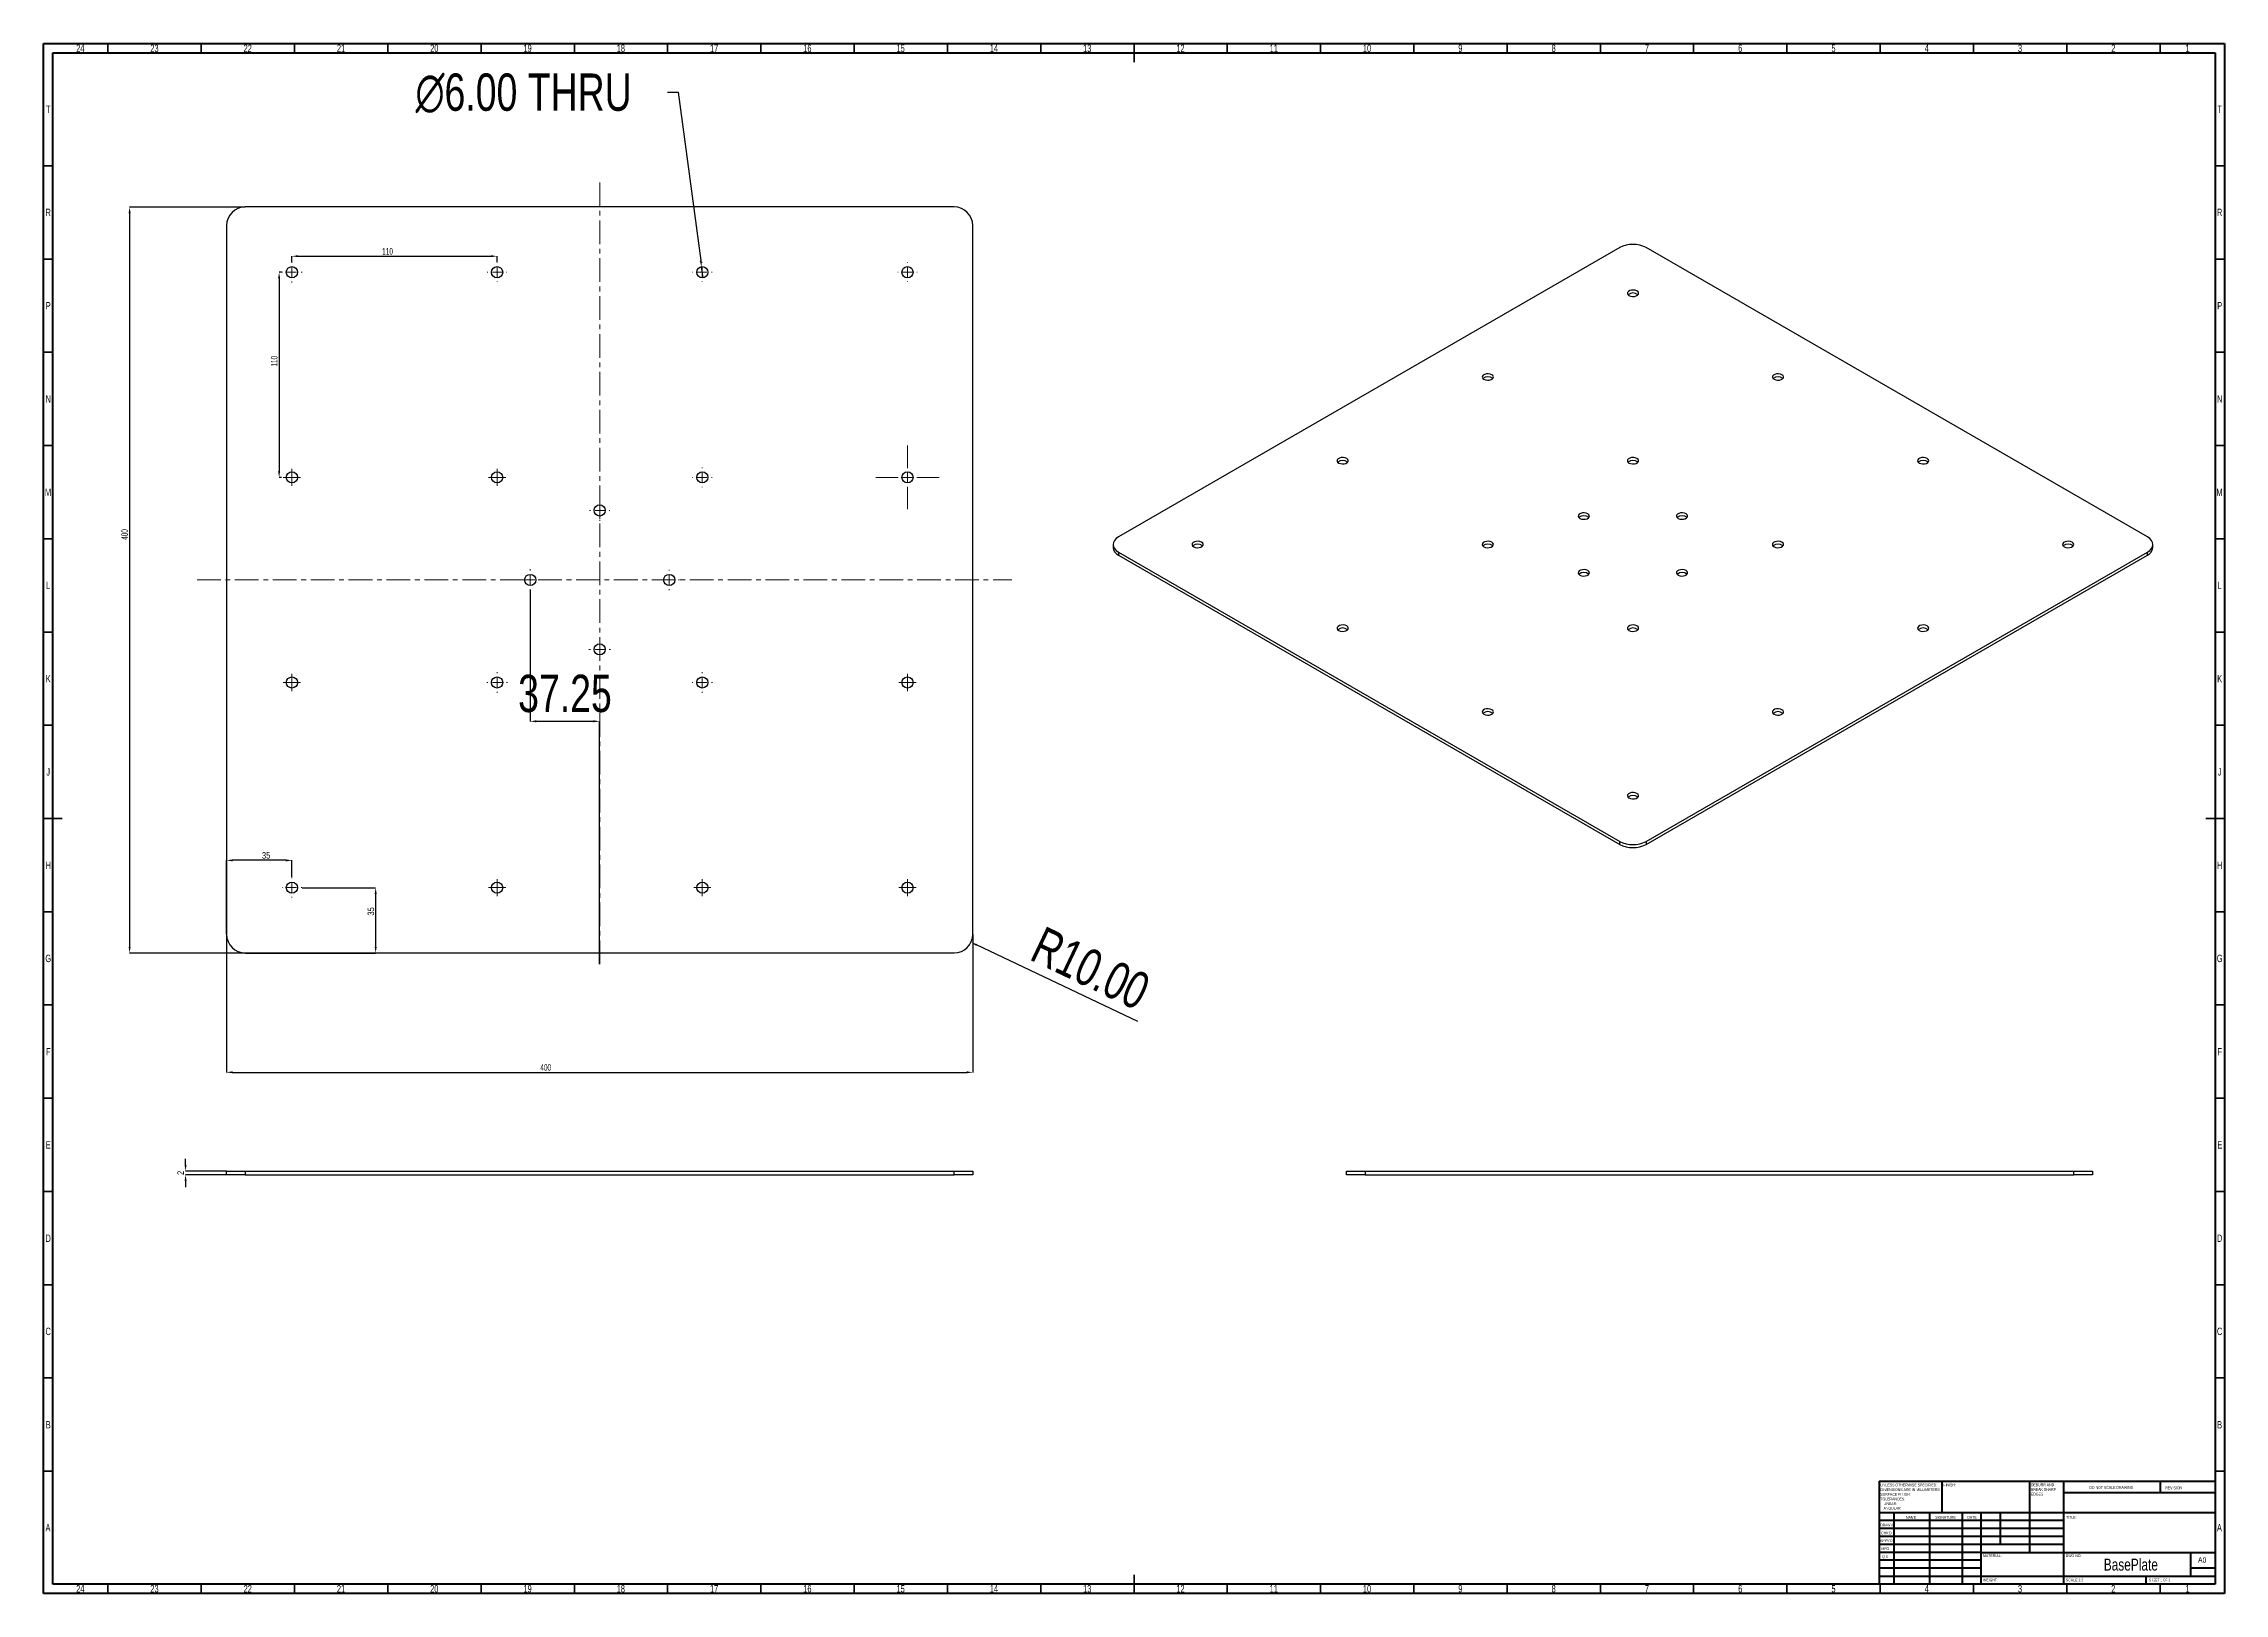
# Model space of a CAD drawing. Header units: inches. Extents: x 1517 to 7040, y -2638 to 1148.
# Drawn here: x 1769 to 2938, y 239 to 1070 of the extents above; entities that cross this region are included whole.
import ezdxf

# ---------------------------------------------------------------- set-up
doc = ezdxf.new("R2010")
doc.units = ezdxf.units.IN
doc.header["$MEASUREMENT"] = 0
doc.linetypes.add('CENTERX2', pattern=[20.32, 12.7, -2.54, 2.54, -2.54])
doc.styles.add('SLDTEXTSTYLE0', font='TXT', dxfattribs={"width": 0.75})
doc.styles.add('SLDTEXTSTYLE1', font='TXT', dxfattribs={"width": 0.686449})
doc.styles.add('SLDTEXTSTYLE2', font='TXT', dxfattribs={"width": 0.6875})
doc.styles.add('SLDTEXTSTYLE3', font='TXT', dxfattribs={"width": 0.75})
doc.styles.add('SLDTEXTSTYLE8', font='TXT', dxfattribs={"width": 0.589474})
doc.dimstyles.new('SLDDIMSTYLE0', dxfattribs={"dimtxt": 3.5, "dimasz": 3.302, "dimexe": 0, "dimexo": 0.0625, "dimgap": 0.875, "dimtad": 1, "dimrnd": 1e-09, "dimzin": 12, "dimdsep": 46, "dimtxsty": 'SLDTEXTSTYLE3', "dimsah": 1, "dimcen": 0.09, "dimadec": 0, "dimazin": 3, "dimtfac": 1, "dimtofl": 0, "dimtmove": 0, "dimatfit": 3, "dimfxl": 0, "dimfrac": 2, "dimtolj": 1, "dimtzin": 12, "dimarcsym": 0})
doc.dimstyles.new('SLDDIMSTYLE1', dxfattribs={"dimtxt": 3.5, "dimasz": 3.302, "dimexe": 0, "dimexo": 0.0625, "dimgap": 0.875, "dimtad": 1, "dimrnd": 1e-09, "dimzin": 12, "dimdsep": 46, "dimtxsty": 'SLDTEXTSTYLE8', "dimsah": 1, "dimcen": 0.09, "dimadec": 0, "dimazin": 3, "dimtfac": 1, "dimtofl": 0, "dimtmove": 0, "dimatfit": 3, "dimfxl": 0, "dimfrac": 2, "dimtolj": 1, "dimtzin": 12, "dimarcsym": 0})
doc.dimstyles.new('SLDDIMSTYLE2', dxfattribs={"dimtxt": 20, "dimasz": 3.302, "dimexe": 0, "dimexo": 0.0625, "dimgap": 5, "dimtad": 0, "dimtih": 1, "dimtoh": 1, "dimrnd": 1e-09, "dimzin": 4, "dimdsep": 46, "dimtxsty": 'SLDTEXTSTYLE0', "dimblk1": 'NONE', "dimsah": 1, "dimcen": 0, "dimadec": 0, "dimazin": 1, "dimtfac": 1, "dimtmove": 0, "dimatfit": 3, "dimldrblk": 'NONE', "dimfxl": 0, "dimfrac": 2, "dimtolj": 1, "dimtzin": 12, "dimarcsym": 0})
doc.dimstyles.new('SLDDIMSTYLE3', dxfattribs={"dimtxt": 20, "dimasz": 3.302, "dimexe": 0, "dimexo": 0.0625, "dimgap": 5, "dimtad": 1, "dimrnd": 1e-09, "dimzin": 12, "dimdsep": 46, "dimtxsty": 'SLDTEXTSTYLE0', "dimsah": 1, "dimcen": 0.09, "dimadec": 0, "dimazin": 3, "dimtfac": 1, "dimtmove": 0, "dimatfit": 0, "dimfxl": 0, "dimfrac": 2, "dimtolj": 1, "dimtzin": 12, "dimarcsym": 0})
doc.dimstyles.new('SLDDIMSTYLE4', dxfattribs={"dimtxt": 20, "dimasz": 3.302, "dimexe": 0, "dimexo": 0.0625, "dimgap": 5, "dimtad": 1, "dimrnd": 1e-09, "dimzin": 4, "dimdsep": 46, "dimtxsty": 'SLDTEXTSTYLE0', "dimsah": 1, "dimcen": 0, "dimadec": 0, "dimazin": 1, "dimtfac": 1, "dimtofl": 0, "dimtmove": 0, "dimatfit": 3, "dimfxl": 0, "dimfrac": 2, "dimtolj": 1, "dimtzin": 12, "dimarcsym": 0})

msp = doc.modelspace()

# ---------------------------------------------------------------- texts
at = {"color": 7, "linetype": 'Continuous', "lineweight": 0}
for s, insert, char_height, attachment_point, style in [('24', (1788.905, 1069.098), 3.9687, 2, 'SLDTEXTSTYLE0'), ('23', (1828.655, 1069.098), 3.9687, 2, 'SLDTEXTSTYLE0'), ('22', (1878.655, 1069.098), 3.9687, 2, 'SLDTEXTSTYLE0'), ('21', (1928.655, 1069.098), 3.9687, 2, 'SLDTEXTSTYLE0'), ('20', (1978.655, 1069.098), 3.9687, 2, 'SLDTEXTSTYLE0'), ('19', (2028.655, 1069.098), 3.9687, 2, 'SLDTEXTSTYLE0'), ('18', (2078.655, 1069.098), 3.9687, 2, 'SLDTEXTSTYLE0'), ('17', (2128.655, 1069.098), 3.9687, 2, 'SLDTEXTSTYLE0'), ('16', (2178.655, 1069.098), 3.9687, 2, 'SLDTEXTSTYLE0'), ('15', (2228.655, 1069.098), 3.9687, 2, 'SLDTEXTSTYLE0'), ('14', (2278.655, 1069.098), 3.9687, 2, 'SLDTEXTSTYLE0'), ('13', (2328.655, 1069.098), 3.9687, 2, 'SLDTEXTSTYLE0'), ('12', (2378.655, 1069.098), 3.9687, 2, 'SLDTEXTSTYLE0'), ('11', (2428.655, 1069.098), 3.9687, 2, 'SLDTEXTSTYLE0'), ('10', (2478.655, 1069.098), 3.9687, 2, 'SLDTEXTSTYLE0'), ('9', (2528.695, 1069.098), 3.969, 2, 'SLDTEXTSTYLE0'), ('8', (2578.695, 1069.098), 3.969, 2, 'SLDTEXTSTYLE0'), ('7', (2628.695, 1069.098), 3.969, 2, 'SLDTEXTSTYLE0'), ('6', (2678.695, 1069.098), 3.969, 2, 'SLDTEXTSTYLE0'), ('5', (2728.695, 1069.098), 3.969, 2, 'SLDTEXTSTYLE0'), ('4', (2778.695, 1069.098), 3.969, 2, 'SLDTEXTSTYLE0'), ('3', (2828.695, 1069.098), 3.969, 2, 'SLDTEXTSTYLE0'), ('2', (2878.695, 1069.098), 3.969, 2, 'SLDTEXTSTYLE0'), ('1', (2918.445, 1069.098), 3.969, 2, 'SLDTEXTSTYLE0'), ('T', (1771.723, 1036.348), 3.969, 2, 'SLDTEXTSTYLE0'), ('T', (2935.723, 1036.348), 3.969, 2, 'SLDTEXTSTYLE0'), ('R', (1771.679, 981.098), 3.969, 2, 'SLDTEXTSTYLE0'), ('R', (2935.679, 981.098), 3.969, 2, 'SLDTEXTSTYLE0'), ('P', (1771.72, 931.042), 3.969, 2, 'SLDTEXTSTYLE0'), ('P', (2935.72, 931.042), 3.969, 2, 'SLDTEXTSTYLE0'), ('N', (1771.699, 881.098), 3.969, 2, 'SLDTEXTSTYLE0'), ('N', (2935.699, 881.098), 3.969, 2, 'SLDTEXTSTYLE0'), ('M', (1771.597, 831.042), 3.969, 2, 'SLDTEXTSTYLE0'), ('M', (2935.597, 831.042), 3.969, 2, 'SLDTEXTSTYLE0'), ('L', (1771.689, 781.098), 3.969, 2, 'SLDTEXTSTYLE0'), ('L', (2935.689, 781.098), 3.969, 2, 'SLDTEXTSTYLE0'), ('K', (1771.723, 731.042), 3.969, 2, 'SLDTEXTSTYLE0'), ('K', (2935.723, 731.042), 3.969, 2, 'SLDTEXTSTYLE0'), ('J', (1771.7, 681.098), 3.969, 2, 'SLDTEXTSTYLE0'), ('J', (2935.7, 681.098), 3.969, 2, 'SLDTEXTSTYLE0'), ('H', (1771.725, 631.042), 3.969, 2, 'SLDTEXTSTYLE0'), ('H', (2935.725, 631.042), 3.969, 2, 'SLDTEXTSTYLE0'), ('G', (1771.722, 581.098), 3.969, 2, 'SLDTEXTSTYLE0'), ('G', (2935.722, 581.098), 3.969, 2, 'SLDTEXTSTYLE0'), ('F', (1771.693, 531.042), 3.969, 2, 'SLDTEXTSTYLE0'), ('F', (2935.693, 531.042), 3.969, 2, 'SLDTEXTSTYLE0'), ('E', (1771.743, 481.098), 3.969, 2, 'SLDTEXTSTYLE0'), ('E', (2935.743, 481.098), 3.969, 2, 'SLDTEXTSTYLE0'), ('D', (1771.688, 431.042), 3.969, 2, 'SLDTEXTSTYLE0'), ('D', (2935.688, 431.042), 3.969, 2, 'SLDTEXTSTYLE0'), ('C', (1771.694, 381.098), 3.969, 2, 'SLDTEXTSTYLE0'), ('C', (2935.694, 381.098), 3.969, 2, 'SLDTEXTSTYLE0'), ('B', (1771.706, 331.042), 3.969, 2, 'SLDTEXTSTYLE0'), ('B', (2935.706, 331.042), 3.969, 2, 'SLDTEXTSTYLE0'), ('FINISH:', (2787.606, 297.543), 1.5, 1, 'SLDTEXTSTYLE0'), ('DO NOT SCALE DRAWING', (2865.85, 296.157), 1.5, 1, 'SLDTEXTSTYLE0'), ('REVISION', (2906.563, 295.959), 1.5, 1, 'SLDTEXTSTYLE0'), ('A', (1771.575, 275.848), 3.969, 2, 'SLDTEXTSTYLE0'), ('DRAWN', (2753.878, 276.009), 1.5, 1, 'SLDTEXTSTYLE1'), ("CHK'D", (2754.174, 271.786), 1.5, 1, 'SLDTEXTSTYLE0'), ('NAME', (2767.557, 280.125), 1.5, 1, 'SLDTEXTSTYLE0'), ('SIGNATURE', (2783.269, 280.186), 1.5, 1, 'SLDTEXTSTYLE0'), ('DATE', (2800.45, 280.2), 1.5, 1, 'SLDTEXTSTYLE0'), ('TITLE:', (2853.325, 280.2), 1.5, 1, 'SLDTEXTSTYLE0'), ('A', (2935.575, 275.848), 3.969, 2, 'SLDTEXTSTYLE0'), ("APPV'D", (2753.637, 267.69), 1.5, 1, 'SLDTEXTSTYLE0'), ('MFG', (2754.359, 263.34), 1.5, 1, 'SLDTEXTSTYLE0'), ('Q.A', (2754.744, 259.129), 1.5, 1, 'SLDTEXTSTYLE0'), ('MATERIAL:', (2808.881, 259.61), 1.5, 1, 'SLDTEXTSTYLE0'), ('DWG NO.', (2853.188, 259.61), 1.5, 1, 'SLDTEXTSTYLE0'), ('BasePlate', (2888.09, 257.231), 6.35, 2, 'SLDTEXTSTYLE0'), ('A0', (2924.106, 258.03), 2.9104, 1, 'SLDTEXTSTYLE0'), ('WEIGHT:', (2808.853, 246.573), 1.4986, 1, 'SLDTEXTSTYLE0'), ('SCALE:1:2', (2853.309, 246.524), 1.5, 1, 'SLDTEXTSTYLE0'), ('SHEET 1 OF 1', (2897.713, 246.524), 1.5, 1, 'SLDTEXTSTYLE2'), ('24', (1788.905, 243.098), 3.9687, 2, 'SLDTEXTSTYLE0'), ('23', (1828.655, 243.098), 3.9687, 2, 'SLDTEXTSTYLE0'), ('22', (1878.655, 243.098), 3.9687, 2, 'SLDTEXTSTYLE0'), ('21', (1928.655, 243.098), 3.9687, 2, 'SLDTEXTSTYLE0'), ('20', (1978.655, 243.098), 3.9687, 2, 'SLDTEXTSTYLE0'), ('19', (2028.655, 243.098), 3.9687, 2, 'SLDTEXTSTYLE0'), ('18', (2078.655, 243.098), 3.9687, 2, 'SLDTEXTSTYLE0'), ('17', (2128.655, 243.098), 3.9687, 2, 'SLDTEXTSTYLE0'), ('16', (2178.655, 243.098), 3.9687, 2, 'SLDTEXTSTYLE0'), ('15', (2228.655, 243.098), 3.9687, 2, 'SLDTEXTSTYLE0'), ('14', (2278.655, 243.098), 3.9687, 2, 'SLDTEXTSTYLE0'), ('13', (2328.655, 243.098), 3.9687, 2, 'SLDTEXTSTYLE0'), ('12', (2378.655, 243.098), 3.9687, 2, 'SLDTEXTSTYLE0'), ('11', (2428.655, 243.098), 3.9687, 2, 'SLDTEXTSTYLE0'), ('10', (2478.655, 243.098), 3.9687, 2, 'SLDTEXTSTYLE0'), ('9', (2528.695, 243.098), 3.969, 2, 'SLDTEXTSTYLE0'), ('8', (2578.695, 243.098), 3.969, 2, 'SLDTEXTSTYLE0'), ('7', (2628.695, 243.098), 3.969, 2, 'SLDTEXTSTYLE0'), ('6', (2678.695, 243.098), 3.969, 2, 'SLDTEXTSTYLE0'), ('5', (2728.695, 243.098), 3.969, 2, 'SLDTEXTSTYLE0'), ('4', (2778.695, 243.098), 3.969, 2, 'SLDTEXTSTYLE0'), ('3', (2828.695, 243.098), 3.969, 2, 'SLDTEXTSTYLE0'), ('2', (2878.695, 243.098), 3.969, 2, 'SLDTEXTSTYLE0'), ('1', (2918.445, 243.098), 3.969, 2, 'SLDTEXTSTYLE0')]:
    msp.add_mtext(s, dxfattribs=dict(at, insert=insert, char_height=char_height, attachment_point=attachment_point, style=style))

# ---------------------------------------------------------------- blocks, each defined once
blk = doc.blocks.new('SW_NOTE_0')
at = {"color": 0, "linetype": 'Continuous', "lineweight": 0, "char_height": 1.5, "attachment_point": 1, "style": 'SLDTEXTSTYLE0'}
for s, insert in [('UNLESS OTHERWISE SPECIFIED:', (0, 1.9)), ('TOLERANCES:', (0, -5.6)), ('DIMENSIONS ARE IN MILLIMETERS', (0, -0.6)), ('SURFACE FINISH:', (0, -3.1)), ('ANGULAR:', (1.7, -10.6)), ('LINEAR:', (1.7, -8.1))]:
    blk.add_mtext(s, dxfattribs=dict(at, insert=insert))
blk = doc.blocks.new('SW_NOTE_0_1')
at = {"color": 0, "linetype": 'Continuous', "lineweight": 0, "char_height": 1.5, "attachment_point": 1, "style": 'SLDTEXTSTYLE0'}
for s, insert in [('DEBURR AND', (0, 1.9)), ('BREAK SHARP', (0, -0.6)), ('EDGES', (0, -3.1))]:
    blk.add_mtext(s, dxfattribs=dict(at, insert=insert))
blk = doc.blocks.new('*D608')
at = {"color": 0, "linetype": 'Continuous', "lineweight": -2, "transparency": 16777216}
for p, q in [((1845.3, 468.4), (1845.3, 471.7)), ((1867.3, 465.1), (1845.3, 465.1)), ((1867.3, 463.1), (1845.3, 463.1)), ((1845.3, 459.8), (1845.3, 456.5))]:
    blk.add_line(p, q, dxfattribs=at)
at = {"color": 0, "linetype": 'Continuous', "transparency": 16777216}
for points in [[(1844.8, 468.4), (1845.9, 468.4), (1845.3, 465.1)], [(1844.8, 459.8), (1845.9, 459.8), (1845.3, 463.1)]]:
    blk.add_solid(points, dxfattribs=at)
at = {"layer": 'Defpoints', "color": 0, "linetype": 'Continuous', "transparency": 16777216}
for p in [(1845.3, 463.1), (1867.3, 465.1), (1867.3, 463.1)]:
    blk.add_point(p, dxfattribs=at)
at = {"color": 0, "linetype": 'Continuous', "lineweight": 18, "transparency": 16777216, "insert": (1840.9, 464.1), "char_height": 3.5, "attachment_point": 2, "rotation": 90, "style": 'SLDTEXTSTYLE3'}
blk.add_mtext('\\A1;2', dxfattribs=at)
blk = doc.blocks.new('*D609')
at = {"color": 0, "linetype": 'Continuous', "lineweight": -2, "transparency": 16777216}
for p, q in [((1877.3, 982), (1815.3, 982)), ((1815.3, 978.7), (1815.3, 585.3)), ((1877.3, 582), (1815.3, 582))]:
    blk.add_line(p, q, dxfattribs=at)
at = {"color": 0, "linetype": 'Continuous', "transparency": 16777216}
for points in [[(1814.8, 978.7), (1815.9, 978.7), (1815.3, 982)], [(1814.8, 585.3), (1815.9, 585.3), (1815.3, 582)]]:
    blk.add_solid(points, dxfattribs=at)
at = {"layer": 'Defpoints', "color": 0, "linetype": 'Continuous', "transparency": 16777216}
for p in [(1877.3, 982), (1815.3, 582), (1877.3, 582)]:
    blk.add_point(p, dxfattribs=at)
at = {"color": 0, "linetype": 'Continuous', "lineweight": 18, "transparency": 16777216, "insert": (1810.9, 806.4), "char_height": 3.5, "attachment_point": 2, "rotation": 90, "style": 'SLDTEXTSTYLE8'}
blk.add_mtext('\\A1;400', dxfattribs=at)
blk = doc.blocks.new('*D610')
at = {"color": 0, "linetype": 'Continuous', "lineweight": -2, "transparency": 16777216}
for p, q in [((1867.3, 592), (1867.3, 518)), ((2267.3, 592), (2267.3, 518)), ((1870.6, 518), (2264, 518))]:
    blk.add_line(p, q, dxfattribs=at)
at = {"color": 0, "linetype": 'Continuous', "transparency": 16777216}
for points in [[(1870.6, 518.6), (1870.6, 517.5), (1867.3, 518)], [(2264, 518.6), (2264, 517.5), (2267.3, 518)]]:
    blk.add_solid(points, dxfattribs=at)
at = {"layer": 'Defpoints', "color": 0, "linetype": 'Continuous', "transparency": 16777216}
for p in [(1867.3, 592), (2267.3, 592), (2267.3, 518)]:
    blk.add_point(p, dxfattribs=at)
at = {"color": 0, "linetype": 'Continuous', "lineweight": 18, "transparency": 16777216, "insert": (2038.4, 522.4), "char_height": 3.5, "attachment_point": 2, "style": 'SLDTEXTSTYLE8'}
blk.add_mtext('\\A1;400', dxfattribs=at)
blk = doc.blocks.new('*D611')
at = {"color": 0, "linetype": 'Continuous', "lineweight": -2, "transparency": 16777216}
for p, q in [((1902.3, 952.6), (1902.3, 955.6)), ((1905.6, 955.6), (2009, 955.6)), ((2012.3, 952.6), (2012.3, 955.6))]:
    blk.add_line(p, q, dxfattribs=at)
at = {"color": 0, "linetype": 'Continuous', "transparency": 16777216}
for points in [[(1905.6, 956.2), (1905.6, 955.1), (1902.3, 955.6)], [(2009, 956.2), (2009, 955.1), (2012.3, 955.6)]]:
    blk.add_solid(points, dxfattribs=at)
at = {"layer": 'Defpoints', "color": 0, "linetype": 'Continuous', "transparency": 16777216}
for p in [(1902.3, 952.5), (2012.3, 955.6), (2012.3, 952.5)]:
    blk.add_point(p, dxfattribs=at)
at = {"color": 0, "linetype": 'Continuous', "lineweight": 18, "transparency": 16777216, "insert": (1953.6, 960), "char_height": 3.5, "attachment_point": 2, "style": 'SLDTEXTSTYLE8'}
blk.add_mtext('\\A1;110', dxfattribs=at)
blk = doc.blocks.new('*D612')
at = {"color": 0, "linetype": 'Continuous', "lineweight": -2, "transparency": 16777216}
for p, q in [((1896.8, 947), (1895.5, 947)), ((1895.5, 943.7), (1895.5, 840.3)), ((1896.8, 837), (1895.5, 837))]:
    blk.add_line(p, q, dxfattribs=at)
at = {"color": 0, "linetype": 'Continuous', "transparency": 16777216}
for points in [[(1894.9, 943.7), (1896, 943.7), (1895.5, 947)], [(1894.9, 840.3), (1896, 840.3), (1895.5, 837)]]:
    blk.add_solid(points, dxfattribs=at)
at = {"layer": 'Defpoints', "color": 0, "linetype": 'Continuous', "transparency": 16777216}
for p in [(1896.8, 947), (1895.5, 837), (1896.8, 837)]:
    blk.add_point(p, dxfattribs=at)
at = {"color": 0, "linetype": 'Continuous', "lineweight": 18, "transparency": 16777216, "insert": (1891.1, 899.3), "char_height": 3.5, "attachment_point": 2, "rotation": 90, "style": 'SLDTEXTSTYLE8'}
blk.add_mtext('\\A1;110', dxfattribs=at)
blk = doc.blocks.new('*D613')
at = {"color": 0, "linetype": 'Continuous', "lineweight": -2, "transparency": 16777216}
for p, q in [((2103.6, 1043.6), (2109.3, 1043.6)), ((2109.3, 1043.6), (2121.5, 953.3)), ((2122.7, 944.1), (2121.9, 950))]:
    blk.add_line(p, q, dxfattribs=at)
at = {"color": 0, "linetype": 'Continuous', "transparency": 16777216}
blk.add_solid([(2122, 953.4), (2120.9, 953.2), (2121.9, 950)], dxfattribs=at)
at = {"layer": 'Defpoints', "color": 0, "linetype": 'Continuous', "transparency": 16777216}
for p in [(2121.9, 950), (2122.7, 944.1)]:
    blk.add_point(p, dxfattribs=at)
at = {"color": 0, "linetype": 'Continuous', "lineweight": 18, "transparency": 16777216, "insert": (1968.6, 1053.6), "char_height": 20, "attachment_point": 1, "style": 'SLDTEXTSTYLE0'}
blk.add_mtext('\\A1;∅6.00 THRU', dxfattribs=at)
blk = doc.blocks.new('_None')
blk = doc.blocks.new('*D614')
at = {"color": 0, "linetype": 'Continuous', "lineweight": -2, "transparency": 16777216}
for p, q in [((2030.1, 776.5), (2030.1, 706.2)), ((2064, 706.2), (2033.4, 706.2)), ((2067.3, 576.1), (2067.3, 706.2))]:
    blk.add_line(p, q, dxfattribs=at)
at = {"color": 0, "linetype": 'Continuous', "transparency": 16777216}
for points in [[(2033.4, 706.8), (2033.4, 705.7), (2030.1, 706.2)], [(2064, 706.8), (2064, 705.7), (2067.3, 706.2)]]:
    blk.add_solid(points, dxfattribs=at)
at = {"layer": 'Defpoints', "color": 0, "linetype": 'Continuous', "transparency": 16777216}
for p in [(2030.1, 776.5), (2030.1, 706.2), (2067.3, 576.1)]:
    blk.add_point(p, dxfattribs=at)
at = {"color": 0, "linetype": 'Continuous', "lineweight": 18, "transparency": 16777216, "insert": (2048.7, 731.2), "char_height": 20, "attachment_point": 2, "style": 'SLDTEXTSTYLE0'}
blk.add_mtext('\\A1;37.25', dxfattribs=at)
blk = doc.blocks.new('*D615')
at = {"color": 0, "linetype": 'Continuous', "lineweight": -2, "transparency": 16777216}
blk.add_line((2355.8, 545.2), (2269.3, 586.3), dxfattribs=at)
at = {"color": 0, "linetype": 'Continuous', "transparency": 16777216}
blk.add_solid([(2269.6, 586.8), (2269.1, 585.8), (2266.4, 587.7)], dxfattribs=at)
at = {"layer": 'Defpoints', "color": 0, "linetype": 'Continuous', "transparency": 16777216}
for p in [(2257.3, 592), (2266.4, 587.7)]:
    blk.add_point(p, dxfattribs=at)
at = {"color": 0, "linetype": 'Continuous', "lineweight": 18, "transparency": 16777216, "insert": (2305.6, 596.8), "char_height": 20, "attachment_point": 1, "rotation": 334.5539, "style": 'SLDTEXTSTYLE0'}
blk.add_mtext('\\A1;R10.00', dxfattribs=at)
blk = doc.blocks.new('*D616')
at = {"color": 0, "linetype": 'Continuous', "lineweight": -2, "transparency": 16777216}
for p, q in [((1867.3, 592.1), (1867.3, 631.7)), ((1899, 631.7), (1870.6, 631.7)), ((1902.3, 622.6), (1902.3, 631.7))]:
    blk.add_line(p, q, dxfattribs=at)
at = {"color": 0, "linetype": 'Continuous', "transparency": 16777216}
for points in [[(1870.6, 632.2), (1870.6, 631.1), (1867.3, 631.7)], [(1899, 632.2), (1899, 631.1), (1902.3, 631.7)]]:
    blk.add_solid(points, dxfattribs=at)
at = {"layer": 'Defpoints', "color": 0, "linetype": 'Continuous', "transparency": 16777216}
for p in [(1867.3, 631.7), (1902.3, 622.5), (1867.3, 592)]:
    blk.add_point(p, dxfattribs=at)
at = {"color": 0, "linetype": 'Continuous', "lineweight": 18, "transparency": 16777216, "insert": (1888.5, 636.1), "char_height": 3.5, "attachment_point": 2, "style": 'SLDTEXTSTYLE3'}
blk.add_mtext('\\A1;35', dxfattribs=at)
blk = doc.blocks.new('*D617')
at = {"color": 0, "linetype": 'Continuous', "lineweight": -2, "transparency": 16777216}
for p, q in [((1907.9, 617), (1947.2, 617)), ((1947.2, 613.7), (1947.2, 585.3)), ((1877.4, 582), (1947.2, 582))]:
    blk.add_line(p, q, dxfattribs=at)
at = {"color": 0, "linetype": 'Continuous', "transparency": 16777216}
for points in [[(1946.7, 613.7), (1947.8, 613.7), (1947.2, 617)], [(1946.7, 585.3), (1947.8, 585.3), (1947.2, 582)]]:
    blk.add_solid(points, dxfattribs=at)
at = {"layer": 'Defpoints', "color": 0, "linetype": 'Continuous', "transparency": 16777216}
for p in [(1907.8, 617), (1877.3, 582), (1947.2, 582)]:
    blk.add_point(p, dxfattribs=at)
at = {"color": 0, "linetype": 'Continuous', "lineweight": 18, "transparency": 16777216, "insert": (1942.9, 604.3), "char_height": 3.5, "attachment_point": 2, "rotation": 90, "style": 'SLDTEXTSTYLE3'}
blk.add_mtext('\\A1;35', dxfattribs=at)
blk = doc.blocks.new('SW_CENTERMARKSYMBOL_0')
at = {"color": 0, "linetype": 'Continuous', "lineweight": 18}
for p, q in [((-5, 0), (-5.5, 0)), ((0, 0), (-2.5, 0)), ((0, 5), (0, 5.5)), ((0, 0), (0, 2.5)), ((0, 0), (0, -2.5)), ((0, 0), (2.5, 0)), ((5, 0), (5.5, 0)), ((0, -5), (0, -5.5))]:
    blk.add_line(p, q, dxfattribs=at)
blk = doc.blocks.new('SW_CENTERMARKSYMBOL_1')
at = {"color": 0, "linetype": 'Continuous', "lineweight": 18}
for p, q in [((-5, 0), (-5.5, 0)), ((0, 0), (-2.5, 0)), ((0, 5), (0, 5.5)), ((0, 0), (0, 2.5)), ((0, 0), (0, -2.5)), ((0, 0), (2.5, 0)), ((5, 0), (5.5, 0)), ((0, -5), (0, -5.5))]:
    blk.add_line(p, q, dxfattribs=at)
blk = doc.blocks.new('SW_CENTERMARKSYMBOL_2')
at = {"color": 0, "linetype": 'Continuous', "lineweight": 18}
for p, q in [((-5, 0), (-5.75, 0)), ((0, 0), (-2.5, 0)), ((0, 5), (0, 5.75)), ((0, 0), (0, 2.5)), ((0, 0), (0, -2.5)), ((0, 0), (2.5, 0)), ((5, 0), (5.75, 0)), ((0, -5), (0, -5.75))]:
    blk.add_line(p, q, dxfattribs=at)
blk = doc.blocks.new('SW_CENTERMARKSYMBOL_3')
at = {"color": 0, "linetype": 'Continuous', "lineweight": 18}
for p, q in [((-5, 0), (-5.75, 0)), ((0, 0), (-2.5, 0)), ((0, 5), (0, 5.75)), ((0, 0), (0, 2.5)), ((0, 0), (0, -2.5)), ((0, 0), (2.5, 0)), ((5, 0), (5.75, 0)), ((0, -5), (0, -5.75))]:
    blk.add_line(p, q, dxfattribs=at)
blk = doc.blocks.new('SW_CENTERMARKSYMBOL_4')
at = {"color": 0, "linetype": 'Continuous', "lineweight": 18}
for p, q in [((-5, 0), (-5.5, 0)), ((0, 0), (-2.5, 0)), ((0, 5), (0, 5.5)), ((0, 0), (0, 2.5)), ((0, 0), (0, -2.5)), ((0, 0), (2.5, 0)), ((5, 0), (5.5, 0)), ((0, -5), (0, -5.5))]:
    blk.add_line(p, q, dxfattribs=at)
blk = doc.blocks.new('SW_CENTERMARKSYMBOL_5')
at = {"color": 0, "linetype": 'Continuous', "lineweight": 0}
for p, q in [((-5, 0), (-5.25, 0)), ((0, 0), (-2.5, 0)), ((0, 5), (0, 5.25)), ((0, 0), (0, 2.5)), ((0, 0), (0, -2.5)), ((0, 0), (2.5, 0)), ((5, 0), (5.25, 0)), ((0, -5), (0, -5.25))]:
    blk.add_line(p, q, dxfattribs=at)
blk = doc.blocks.new('SW_CENTERMARKSYMBOL_6')
at = {"color": 0, "linetype": 'Continuous', "lineweight": 0}
for p, q in [((-2.5, 0), (-4.6, 0)), ((0, 0), (-2.5, 0)), ((0, 2.5), (0, 4.6)), ((0, 0), (0, 2.5)), ((0, 0), (0, -2.5)), ((0, 0), (2.5, 0)), ((2.5, 0), (4.6, 0)), ((0, -2.5), (0, -4.6))]:
    blk.add_line(p, q, dxfattribs=at)
blk = doc.blocks.new('SW_CENTERMARKSYMBOL_7')
at = {"color": 0, "linetype": 'Continuous', "lineweight": 0}
for p, q in [((-2.5, 0), (-4.6, 0)), ((0, 0), (-2.5, 0)), ((0, 2.5), (0, 4.6)), ((0, 0), (0, 2.5)), ((0, 0), (0, -2.5)), ((0, 0), (2.5, 0)), ((2.5, 0), (4.6, 0)), ((0, -2.5), (0, -4.6))]:
    blk.add_line(p, q, dxfattribs=at)
blk = doc.blocks.new('SW_CENTERMARKSYMBOL_8')
at = {"color": 0, "linetype": 'Continuous', "lineweight": 0}
for p, q in [((-2.5, 0), (-4.6, 0)), ((0, 0), (-2.5, 0)), ((0, 2.5), (0, 4.6)), ((0, 0), (0, 2.5)), ((0, 0), (0, -2.5)), ((0, 0), (2.5, 0)), ((2.5, 0), (4.6, 0)), ((0, -2.5), (0, -4.6))]:
    blk.add_line(p, q, dxfattribs=at)
blk = doc.blocks.new('SW_CENTERMARKSYMBOL_9')
at = {"color": 0, "linetype": 'Continuous', "lineweight": 0}
for p, q in [((-2.5, 0), (-4.6, 0)), ((0, 0), (-2.5, 0)), ((0, 2.5), (0, 4.6)), ((0, 0), (0, 2.5)), ((0, 0), (0, -2.5)), ((0, 0), (2.5, 0)), ((2.5, 0), (4.6, 0)), ((0, -2.5), (0, -4.6))]:
    blk.add_line(p, q, dxfattribs=at)
blk = doc.blocks.new('SW_CENTERMARKSYMBOL_10')
at = {"color": 0, "linetype": 'Continuous', "lineweight": 0}
for p, q in [((-2.5, 0), (-4.6, 0)), ((0, 0), (-2.5, 0)), ((0, 2.5), (0, 4.6)), ((0, 0), (0, 2.5)), ((0, 0), (0, -2.5)), ((0, 0), (2.5, 0)), ((2.5, 0), (4.6, 0)), ((0, -2.5), (0, -4.6))]:
    blk.add_line(p, q, dxfattribs=at)
blk = doc.blocks.new('SW_CENTERMARKSYMBOL_11')
at = {"color": 0, "linetype": 'Continuous', "lineweight": 0}
for p, q in [((-2.5, 0), (-4.6, 0)), ((0, 0), (-2.5, 0)), ((0, 2.5), (0, 4.6)), ((0, 0), (0, 2.5)), ((0, 0), (0, -2.5)), ((0, 0), (2.5, 0)), ((2.5, 0), (4.6, 0)), ((0, -2.5), (0, -4.6))]:
    blk.add_line(p, q, dxfattribs=at)
blk = doc.blocks.new('SW_CENTERMARKSYMBOL_12')
at = {"color": 0, "linetype": 'Continuous', "lineweight": 0}
for p, q in [((-2.5, 0), (-4.6, 0)), ((0, 0), (-2.5, 0)), ((0, 2.5), (0, 4.6)), ((0, 0), (0, 2.5)), ((0, 0), (0, -2.5)), ((0, 0), (2.5, 0)), ((2.5, 0), (4.6, 0)), ((0, -2.5), (0, -4.6))]:
    blk.add_line(p, q, dxfattribs=at)
blk = doc.blocks.new('SW_CENTERMARKSYMBOL_13')
at = {"color": 0, "linetype": 'Continuous', "lineweight": 0}
for p, q in [((-5, 0), (-5.25, 0)), ((0, 0), (-2.5, 0)), ((0, 5), (0, 5.25)), ((0, 0), (0, 2.5)), ((0, 0), (0, -2.5)), ((0, 0), (2.5, 0)), ((5, 0), (5.25, 0)), ((0, -5), (0, -5.25))]:
    blk.add_line(p, q, dxfattribs=at)
blk = doc.blocks.new('SW_CENTERMARKSYMBOL_14')
at = {"color": 0, "linetype": 'Continuous', "lineweight": 0}
for p, q in [((-5, 0), (-5.25, 0)), ((0, 0), (-2.5, 0)), ((0, 5), (0, 5.25)), ((0, 0), (0, 2.5)), ((0, 0), (0, -2.5)), ((0, 0), (2.5, 0)), ((5, 0), (5.25, 0)), ((0, -5), (0, -5.25))]:
    blk.add_line(p, q, dxfattribs=at)
blk = doc.blocks.new('SW_CENTERMARKSYMBOL_15')
at = {"color": 0, "linetype": 'Continuous', "lineweight": 0}
for p, q in [((-5, 0), (-5.25, 0)), ((0, 0), (-2.5, 0)), ((0, 5), (0, 5.25)), ((0, 0), (0, 2.5)), ((0, 0), (0, -2.5)), ((0, 0), (2.5, 0)), ((5, 0), (5.25, 0)), ((0, -5), (0, -5.25))]:
    blk.add_line(p, q, dxfattribs=at)
blk = doc.blocks.new('SW_CENTERMARKSYMBOL_16')
at = {"color": 0, "linetype": 'Continuous', "lineweight": 0}
for p, q in [((-5, 0), (-5.25, 0)), ((0, 0), (-2.5, 0)), ((0, 5), (0, 5.25)), ((0, 0), (0, 2.5)), ((0, 0), (0, -2.5)), ((0, 0), (2.5, 0)), ((5, 0), (5.25, 0)), ((0, -5), (0, -5.25))]:
    blk.add_line(p, q, dxfattribs=at)
blk = doc.blocks.new('SW_CENTERMARKSYMBOL_17')
at = {"color": 0, "linetype": 'Continuous', "lineweight": 0}
for p, q in [((0, 5), (0, 17)), ((-5, 0), (-17, 0)), ((0, 0), (-2.5, 0)), ((0, 0), (0, 2.5)), ((0, 0), (0, -2.5)), ((0, 0), (2.5, 0)), ((5, 0), (17, 0)), ((0, -5), (0, -17))]:
    blk.add_line(p, q, dxfattribs=at)
blk = doc.blocks.new('SW_CENTERMARKSYMBOL_18')
at = {"color": 0, "linetype": 'Continuous', "lineweight": 18}
for p, q in [((-5, 0), (-5.5, 0)), ((0, 0), (-2.5, 0)), ((0, 5), (0, 5.5)), ((0, 0), (0, 2.5)), ((0, 0), (0, -2.5)), ((0, 0), (2.5, 0)), ((5, 0), (5.5, 0)), ((0, -5), (0, -5.5))]:
    blk.add_line(p, q, dxfattribs=at)
blk = doc.blocks.new('SW_CENTERMARKSYMBOL_19')
at = {"color": 0, "linetype": 'Continuous', "lineweight": 18}
for p, q in [((-5, 0), (-5.5, 0)), ((0, 0), (-2.5, 0)), ((0, 5), (0, 5.5)), ((0, 0), (0, 2.5)), ((0, 0), (0, -2.5)), ((0, 0), (2.5, 0)), ((5, 0), (5.5, 0)), ((0, -5), (0, -5.5))]:
    blk.add_line(p, q, dxfattribs=at)

# ---------------------------------------------------------------- dimensions: what is measured, and where the dimension line sits
at = {"color": 7, "linetype": 'Continuous', "lineweight": 18}
dim = msp.add_diameter_dim_2p(p1=(2122.722, 944.073), p2=(2121.919, 950.019), text='<> THRU', dimstyle='SLDDIMSTYLE2', dxfattribs=at)
dim.commit()
dim.dimension.update_dxf_attribs({"geometry": '*D613', "text_midpoint": (2033.593, 1043.645), "dimtype": 163})
for base, p1, p2, dimstyle, picture, middle in [((1815.321, 582.046), (1877.321, 982.046), (1877.321, 582.046), 'SLDDIMSTYLE1', '*D609', (1815.321, 806.375)), ((1895.45, 837.046), (1896.821, 947.046), (1896.821, 837.046), 'SLDDIMSTYLE1', '*D612', (1895.45, 899.289)), ((1947.23, 582.046), (1907.821, 617.046), (1877.321, 582.046), 'SLDDIMSTYLE0', '*D617', (1947.23, 604.347)), ((1845.321, 463.102), (1867.321, 465.102), (1867.321, 463.102), 'SLDDIMSTYLE0', '*D608', (1845.321, 464.102))]:
    dim = msp.add_linear_dim(base=base, p1=p1, p2=p2, angle=90, dimstyle=dimstyle, dxfattribs=at)
    dim.commit()
    dim.dimension.update_dxf_attribs({"geometry": picture, "text_midpoint": middle, "dimtype": 160})
for base, p1, p2, dimstyle, picture, middle in [((2012.321, 955.62), (1902.321, 952.546), (2012.321, 952.546), 'SLDDIMSTYLE1', '*D611', (1953.618, 955.62)), ((2030.071, 706.238), (2067.321, 576.077), (2030.071, 776.546), 'SLDDIMSTYLE3', '*D614', (2048.696, 706.238)), ((1867.321, 631.695), (1902.321, 622.546), (1867.321, 592.046), 'SLDDIMSTYLE0', '*D616', (1888.547, 631.695)), ((2267.321, 518.046), (1867.321, 592.046), (2267.321, 592.046), 'SLDDIMSTYLE1', '*D610', (2038.353, 518.046))]:
    dim = msp.add_linear_dim(base=base, p1=p1, p2=p2, dimstyle=dimstyle, dxfattribs=at)
    dim.commit()
    dim.dimension.update_dxf_attribs({"geometry": picture, "text_midpoint": middle, "dimtype": 160})
dim = msp.add_radius_dim(center=(2257.321, 592.046), mpoint=(2266.351, 587.749), dimstyle='SLDDIMSTYLE4', dxfattribs=at)
dim.commit()
dim.dimension.update_dxf_attribs({"geometry": '*D615', "text_midpoint": (2323.046, 560.772), "dimtype": 164})

# ---------------------------------------------------------------- linework, layer by layer
at = {"color": 7, "linetype": 'Continuous', "lineweight": 70}
for p, q in [((1769.235, 238.624), (1769.235, 1069.624)), ((1769.235, 1069.624), (2938.235, 1069.624)), ((1774.235, 243.624), (1774.235, 1064.624)), ((1774.235, 1064.624), (2933.235, 1064.624)), ((2933.235, 1064.624), (2933.235, 243.624)), ((2938.235, 1069.624), (2938.235, 238.624)), ((2938.235, 238.624), (1769.235, 238.624)), ((2933.235, 243.624), (1774.235, 243.624))]:
    msp.add_line(p, q, dxfattribs=at)
at = {"color": 7, "linetype": 'Continuous', "lineweight": 35}
for p, q in [((1803.735, 1064.624), (1803.735, 1069.624)), ((1853.735, 1064.624), (1853.735, 1069.624)), ((1903.735, 1064.624), (1903.735, 1069.624)), ((1953.735, 1064.624), (1953.735, 1069.624)), ((2003.735, 1064.624), (2003.735, 1069.624)), ((2053.735, 1064.624), (2053.735, 1069.624)), ((2103.735, 1064.624), (2103.735, 1069.624)), ((2153.735, 1064.624), (2153.735, 1069.624)), ((2203.735, 1064.624), (2203.735, 1069.624)), ((2253.735, 1064.624), (2253.735, 1069.624)), ((2303.735, 1064.624), (2303.735, 1069.624)), ((2353.735, 1069.624), (2353.735, 1059.624)), ((2353.735, 1064.624), (2353.735, 1069.624)), ((2403.735, 1064.624), (2403.735, 1069.624)), ((2453.735, 1064.624), (2453.735, 1069.624)), ((2503.735, 1064.624), (2503.735, 1069.624)), ((2553.735, 1064.624), (2553.735, 1069.624)), ((2603.735, 1064.624), (2603.735, 1069.624)), ((2653.735, 1064.624), (2653.735, 1069.624)), ((2703.735, 1064.624), (2703.735, 1069.624)), ((2753.735, 1064.624), (2753.735, 1069.624)), ((2803.735, 1064.624), (2803.735, 1069.624)), ((2853.735, 1064.624), (2853.735, 1069.624)), ((2903.735, 1064.624), (2903.735, 1069.624)), ((1774.235, 1004.124), (1769.235, 1004.124)), ((2933.235, 1004.124), (2938.235, 1004.124)), ((1774.235, 954.124), (1769.235, 954.124)), ((2933.235, 954.124), (2938.235, 954.124)), ((1774.235, 904.124), (1769.235, 904.124)), ((2933.235, 904.124), (2938.235, 904.124)), ((1774.235, 854.124), (1769.235, 854.124)), ((2933.235, 854.124), (2938.235, 854.124)), ((1774.235, 804.124), (1769.235, 804.124)), ((2933.235, 804.124), (2938.235, 804.124)), ((1774.235, 754.124), (1769.235, 754.124)), ((2933.235, 754.124), (2938.235, 754.124)), ((1774.235, 704.124), (1769.235, 704.124)), ((2933.235, 704.124), (2938.235, 704.124)), ((1769.235, 654.124), (1779.235, 654.124)), ((1774.235, 654.124), (1769.235, 654.124)), ((2938.235, 654.124), (2928.235, 654.124)), ((2933.235, 654.124), (2938.235, 654.124)), ((1774.235, 604.124), (1769.235, 604.124)), ((2933.235, 604.124), (2938.235, 604.124)), ((1774.235, 554.124), (1769.235, 554.124)), ((2933.235, 554.124), (2938.235, 554.124)), ((1774.235, 504.124), (1769.235, 504.124)), ((2933.235, 504.124), (2938.235, 504.124)), ((1774.235, 454.124), (1769.235, 454.124)), ((2933.235, 454.124), (2938.235, 454.124)), ((1774.235, 404.124), (1769.235, 404.124)), ((2933.235, 404.124), (2938.235, 404.124)), ((1774.235, 354.124), (1769.235, 354.124)), ((2933.235, 354.124), (2938.235, 354.124)), ((1774.235, 304.124), (1769.235, 304.124)), ((2933.235, 304.124), (2938.235, 304.124)), ((2353.735, 238.624), (2353.735, 248.624)), ((1803.735, 243.624), (1803.735, 238.624)), ((1853.735, 243.624), (1853.735, 238.624)), ((1903.735, 243.624), (1903.735, 238.624)), ((1953.735, 243.624), (1953.735, 238.624)), ((2003.735, 243.624), (2003.735, 238.624)), ((2053.735, 243.624), (2053.735, 238.624)), ((2103.735, 243.624), (2103.735, 238.624)), ((2153.735, 243.624), (2153.735, 238.624)), ((2203.735, 243.624), (2203.735, 238.624)), ((2253.735, 243.624), (2253.735, 238.624)), ((2303.735, 243.624), (2303.735, 238.624)), ((2353.735, 243.624), (2353.735, 238.624)), ((2403.735, 243.624), (2403.735, 238.624)), ((2453.735, 243.624), (2453.735, 238.624)), ((2503.735, 243.624), (2503.735, 238.624)), ((2553.735, 243.624), (2553.735, 238.624)), ((2603.735, 243.624), (2603.735, 238.624)), ((2653.735, 243.624), (2653.735, 238.624)), ((2703.735, 243.624), (2703.735, 238.624)), ((2753.735, 243.624), (2753.735, 238.624)), ((2803.735, 243.624), (2803.735, 238.624)), ((2853.735, 243.624), (2853.735, 238.624)), ((2903.735, 243.624), (2903.735, 238.624))]:
    msp.add_line(p, q, dxfattribs=at)
at = {"color": 7, "linetype": 'CENTERX2', "lineweight": 18}
for p, q in [((2067.321, 576.077), (2067.321, 996.54)), ((1851.467, 782.046), (2288.213, 782.046))]:
    msp.add_line(p, q, dxfattribs=at)
at = {"color": 7, "linetype": 'Continuous', "lineweight": 25}
for p, q in [((2257.321, 982.046), (1877.321, 982.046)), ((1867.321, 972.046), (1867.321, 592.046)), ((2267.321, 592.046), (2267.321, 972.046)), ((2614.118, 960.258), (2345.417, 805.14)), ((2896.961, 805.14), (2628.26, 960.258)), ((2342.488, 801.058), (2342.488, 799.425)), ((2345.417, 796.976), (2614.118, 641.858)), ((2345.417, 796.976), (2345.417, 795.343)), ((2345.417, 795.343), (2614.118, 640.225)), ((2628.26, 641.858), (2896.961, 796.976)), ((2628.26, 640.225), (2896.961, 795.343)), ((2896.961, 795.343), (2896.961, 796.976)), ((2899.89, 799.425), (2899.89, 801.058)), ((2614.118, 640.225), (2614.118, 641.858)), ((2628.26, 641.858), (2628.26, 640.225)), ((1877.321, 582.046), (2257.321, 582.046)), ((1867.321, 463.102), (1867.321, 465.102)), ((1867.321, 465.102), (1877.321, 465.102)), ((1877.321, 463.102), (1867.321, 463.102)), ((1877.321, 465.102), (1877.321, 463.102)), ((1877.321, 465.102), (2257.321, 465.102)), ((1877.321, 463.102), (2257.321, 463.102)), ((2257.321, 463.102), (2257.321, 465.102)), ((2257.321, 465.102), (2267.321, 465.102)), ((2267.321, 463.102), (2257.321, 463.102)), ((2267.321, 465.102), (2267.321, 463.102)), ((2467.574, 463.102), (2467.574, 465.102)), ((2467.574, 465.102), (2477.574, 465.102)), ((2477.574, 463.102), (2467.574, 463.102)), ((2477.574, 465.102), (2477.574, 463.102)), ((2477.574, 465.102), (2857.574, 465.102)), ((2477.574, 463.102), (2857.574, 463.102)), ((2857.574, 463.102), (2857.574, 465.102)), ((2857.574, 465.102), (2867.574, 465.102)), ((2867.574, 463.102), (2857.574, 463.102)), ((2867.574, 465.102), (2867.574, 463.102))]:
    msp.add_line(p, q, dxfattribs=at)
at = {"color": 7, "linetype": 'Continuous', "lineweight": 50}
for p, q in [((2753.235, 298.874), (2933.235, 298.874)), ((2753.235, 298.874), (2753.235, 243.624)), ((2787.035, 281.874), (2787.035, 298.874)), ((2833.835, 298.874), (2833.835, 260.624)), ((2852.035, 298.874), (2852.035, 243.624)), ((2933.235, 292.499), (2852.035, 292.499)), ((2904.035, 292.499), (2904.035, 298.874)), ((2933.235, 281.874), (2753.235, 281.874)), ((2761.035, 281.874), (2761.035, 243.624)), ((2780.226, 281.874), (2780.226, 243.624)), ((2797.634, 281.874), (2797.634, 243.624)), ((2807.835, 243.624), (2807.835, 281.874)), ((2818.235, 264.874), (2818.235, 281.874)), ((2852.035, 277.624), (2753.235, 277.624)), ((2852.035, 273.374), (2753.235, 273.374)), ((2852.035, 269.124), (2753.235, 269.124)), ((2852.035, 264.874), (2753.235, 264.874)), ((2807.835, 260.624), (2753.235, 260.624)), ((2807.835, 260.624), (2933.235, 260.624)), ((2920.235, 247.874), (2920.235, 260.624)), ((2807.835, 256.374), (2753.235, 256.374)), ((2807.835, 252.124), (2753.235, 252.124)), ((2753.235, 247.874), (2933.235, 247.874)), ((2896.235, 243.624), (2896.235, 247.874)), ((2933.235, 252.124), (2920.235, 252.124))]:
    msp.add_line(p, q, dxfattribs=at)
at = {"color": 7, "linetype": 'Continuous', "lineweight": 25, "flags": 128}
for points in [[(2619.068, 934.541), (2619.921, 934.196), (2620.927, 934.04), (2621.965, 934.093), (2622.91, 934.347), (2623.646, 934.772), (2624.087, 935.317), (2624.178, 935.916), (2623.908, 936.497), (2623.31, 936.99), (2622.457, 937.335), (2621.45, 937.491), (2620.412, 937.438), (2619.468, 937.184), (2618.731, 936.759), (2618.291, 936.214), (2618.2, 935.614), (2618.47, 935.033), (2619.068, 934.541)], [(2541.286, 889.638), (2542.139, 889.293), (2543.146, 889.138), (2544.184, 889.19), (2545.128, 889.444), (2545.865, 889.87), (2546.305, 890.415), (2546.396, 891.014), (2546.126, 891.595), (2545.529, 892.088), (2544.675, 892.433), (2543.669, 892.588), (2542.631, 892.536), (2541.686, 892.282), (2540.95, 891.856), (2540.509, 891.311), (2540.419, 890.712), (2540.688, 890.131), (2541.286, 889.638)], [(2696.849, 889.638), (2697.703, 889.293), (2698.709, 889.138), (2699.747, 889.19), (2700.691, 889.444), (2701.428, 889.87), (2701.868, 890.415), (2701.959, 891.014), (2701.69, 891.595), (2701.092, 892.088), (2700.239, 892.433), (2699.232, 892.588), (2698.194, 892.536), (2697.25, 892.282), (2696.513, 891.856), (2696.073, 891.311), (2695.982, 890.712), (2696.252, 890.131), (2696.849, 889.638)], [(2463.504, 844.736), (2464.358, 844.391), (2465.364, 844.235), (2466.402, 844.288), (2467.346, 844.542), (2468.083, 844.967), (2468.523, 845.512), (2468.614, 846.111), (2468.344, 846.692), (2467.747, 847.185), (2466.893, 847.53), (2465.887, 847.686), (2464.849, 847.633), (2463.905, 847.379), (2463.168, 846.954), (2462.728, 846.409), (2462.637, 845.81), (2462.907, 845.229), (2463.504, 844.736)], [(2619.068, 844.736), (2619.921, 844.391), (2620.927, 844.235), (2621.965, 844.288), (2622.91, 844.542), (2623.646, 844.967), (2624.087, 845.512), (2624.178, 846.111), (2623.908, 846.692), (2623.31, 847.185), (2622.457, 847.53), (2621.45, 847.686), (2620.412, 847.633), (2619.468, 847.379), (2618.731, 846.954), (2618.291, 846.409), (2618.2, 845.81), (2618.47, 845.229), (2619.068, 844.736)], [(2774.631, 844.736), (2775.485, 844.391), (2776.491, 844.235), (2777.529, 844.288), (2778.473, 844.542), (2779.21, 844.967), (2779.65, 845.512), (2779.741, 846.111), (2779.471, 846.692), (2778.874, 847.185), (2778.02, 847.53), (2777.014, 847.686), (2775.976, 847.633), (2775.032, 847.379), (2774.295, 846.954), (2773.855, 846.409), (2773.764, 845.81), (2774.033, 845.229), (2774.631, 844.736)], [(2592.728, 815.039), (2593.581, 814.694), (2594.588, 814.538), (2595.626, 814.591), (2596.57, 814.845), (2597.307, 815.27), (2597.747, 815.815), (2597.838, 816.415), (2597.568, 816.996), (2596.971, 817.488), (2596.117, 817.833), (2595.111, 817.989), (2594.073, 817.936), (2593.128, 817.682), (2592.392, 817.257), (2591.951, 816.712), (2591.861, 816.113), (2592.13, 815.532), (2592.728, 815.039)], [(2645.407, 815.039), (2646.261, 814.694), (2647.267, 814.538), (2648.305, 814.591), (2649.249, 814.845), (2649.986, 815.27), (2650.426, 815.815), (2650.517, 816.415), (2650.248, 816.996), (2649.65, 817.488), (2648.797, 817.833), (2647.79, 817.989), (2646.752, 817.936), (2645.808, 817.682), (2645.071, 817.257), (2644.631, 816.712), (2644.54, 816.113), (2644.81, 815.532), (2645.407, 815.039)], [(2345.417, 805.14), (2344.174, 804.265), (2343.25, 803.267), (2342.68, 802.184), (2342.488, 801.058), (2342.68, 799.932), (2343.25, 798.849), (2344.174, 797.851), (2345.417, 796.976)], [(2385.722, 799.833), (2386.576, 799.488), (2387.582, 799.333), (2388.62, 799.385), (2389.564, 799.639), (2390.301, 800.065), (2390.741, 800.61), (2390.832, 801.209), (2390.563, 801.79), (2389.965, 802.283), (2389.112, 802.628), (2388.105, 802.783), (2387.067, 802.731), (2386.123, 802.477), (2385.386, 802.051), (2384.946, 801.506), (2384.855, 800.907), (2385.125, 800.326), (2385.722, 799.833)], [(2541.286, 799.833), (2542.139, 799.488), (2543.146, 799.333), (2544.184, 799.385), (2545.128, 799.639), (2545.865, 800.065), (2546.305, 800.61), (2546.396, 801.209), (2546.126, 801.79), (2545.529, 802.283), (2544.675, 802.628), (2543.669, 802.783), (2542.631, 802.731), (2541.686, 802.477), (2540.95, 802.051), (2540.509, 801.506), (2540.419, 800.907), (2540.688, 800.326), (2541.286, 799.833)], [(2696.849, 799.833), (2697.703, 799.488), (2698.709, 799.333), (2699.747, 799.385), (2700.691, 799.639), (2701.428, 800.065), (2701.868, 800.61), (2701.959, 801.209), (2701.69, 801.79), (2701.092, 802.283), (2700.239, 802.628), (2699.232, 802.783), (2698.194, 802.731), (2697.25, 802.477), (2696.513, 802.051), (2696.073, 801.506), (2695.982, 800.907), (2696.252, 800.326), (2696.849, 799.833)], [(2852.413, 799.833), (2853.266, 799.488), (2854.273, 799.333), (2855.311, 799.385), (2856.255, 799.639), (2856.992, 800.065), (2857.432, 800.61), (2857.523, 801.209), (2857.253, 801.79), (2856.655, 802.283), (2855.802, 802.628), (2854.796, 802.783), (2853.758, 802.731), (2852.813, 802.477), (2852.077, 802.051), (2851.636, 801.506), (2851.546, 800.907), (2851.815, 800.326), (2852.413, 799.833)], [(2896.961, 796.976), (2898.204, 797.851), (2899.128, 798.849), (2899.697, 799.932), (2899.89, 801.058), (2899.697, 802.184), (2899.128, 803.267), (2898.204, 804.265), (2896.961, 805.14)], [(2592.728, 784.628), (2593.581, 784.283), (2594.588, 784.127), (2595.626, 784.18), (2596.57, 784.434), (2597.307, 784.859), (2597.747, 785.404), (2597.838, 786.003), (2597.568, 786.584), (2596.971, 787.077), (2596.117, 787.422), (2595.111, 787.578), (2594.073, 787.525), (2593.128, 787.271), (2592.392, 786.846), (2591.951, 786.301), (2591.861, 785.701), (2592.13, 785.121), (2592.728, 784.628)], [(2645.407, 784.628), (2646.261, 784.283), (2647.267, 784.127), (2648.305, 784.18), (2649.249, 784.434), (2649.986, 784.859), (2650.426, 785.404), (2650.517, 786.003), (2650.248, 786.584), (2649.65, 787.077), (2648.797, 787.422), (2647.79, 787.578), (2646.752, 787.525), (2645.808, 787.271), (2645.071, 786.846), (2644.631, 786.301), (2644.54, 785.701), (2644.81, 785.121), (2645.407, 784.628)], [(2463.504, 754.931), (2464.358, 754.586), (2465.364, 754.43), (2466.402, 754.483), (2467.346, 754.737), (2468.083, 755.162), (2468.523, 755.707), (2468.614, 756.307), (2468.344, 756.888), (2467.747, 757.38), (2466.893, 757.725), (2465.887, 757.881), (2464.849, 757.828), (2463.905, 757.574), (2463.168, 757.149), (2462.728, 756.604), (2462.637, 756.005), (2462.907, 755.424), (2463.504, 754.931)], [(2619.068, 754.931), (2619.921, 754.586), (2620.927, 754.43), (2621.965, 754.483), (2622.91, 754.737), (2623.646, 755.162), (2624.087, 755.707), (2624.178, 756.307), (2623.908, 756.888), (2623.31, 757.38), (2622.457, 757.725), (2621.45, 757.881), (2620.412, 757.828), (2619.468, 757.574), (2618.731, 757.149), (2618.291, 756.604), (2618.2, 756.005), (2618.47, 755.424), (2619.068, 754.931)], [(2774.631, 754.931), (2775.485, 754.586), (2776.491, 754.43), (2777.529, 754.483), (2778.473, 754.737), (2779.21, 755.162), (2779.65, 755.707), (2779.741, 756.307), (2779.471, 756.888), (2778.874, 757.38), (2778.02, 757.725), (2777.014, 757.881), (2775.976, 757.828), (2775.032, 757.574), (2774.295, 757.149), (2773.855, 756.604), (2773.764, 756.005), (2774.033, 755.424), (2774.631, 754.931)], [(2541.286, 710.029), (2542.139, 709.684), (2543.146, 709.528), (2544.184, 709.58), (2545.128, 709.834), (2545.865, 710.26), (2546.305, 710.805), (2546.396, 711.404), (2546.126, 711.985), (2545.529, 712.478), (2544.675, 712.823), (2543.669, 712.978), (2542.631, 712.926), (2541.686, 712.672), (2540.95, 712.247), (2540.509, 711.701), (2540.419, 711.102), (2540.688, 710.521), (2541.286, 710.029)], [(2696.849, 710.029), (2697.703, 709.684), (2698.709, 709.528), (2699.747, 709.58), (2700.691, 709.834), (2701.428, 710.26), (2701.868, 710.805), (2701.959, 711.404), (2701.69, 711.985), (2701.092, 712.478), (2700.239, 712.823), (2699.232, 712.978), (2698.194, 712.926), (2697.25, 712.672), (2696.513, 712.247), (2696.073, 711.701), (2695.982, 711.102), (2696.252, 710.521), (2696.849, 710.029)], [(2619.068, 665.126), (2619.921, 664.781), (2620.927, 664.625), (2621.965, 664.678), (2622.91, 664.932), (2623.646, 665.357), (2624.087, 665.902), (2624.178, 666.502), (2623.908, 667.083), (2623.31, 667.575), (2622.457, 667.92), (2621.45, 668.076), (2620.412, 668.024), (2619.468, 667.769), (2618.731, 667.344), (2618.291, 666.799), (2618.2, 666.2), (2618.47, 665.619), (2619.068, 665.126)]]:
    msp.add_lwpolyline(points, dxfattribs=at)
at = {"color": 7, "linetype": 'Continuous', "lineweight": 25}
for centre in [(1902.321, 947.046), (2012.321, 947.046), (2122.321, 947.046), (2232.321, 947.046), (1902.321, 837.046), (2012.321, 837.046), (2122.321, 837.046), (2232.321, 837.046), (2067.321, 819.296), (2030.071, 782.046), (2104.571, 782.046), (2067.321, 744.796), (1902.321, 727.046), (2012.321, 727.046), (2122.321, 727.046), (2232.321, 727.046), (1902.321, 617.046), (2012.321, 617.046), (2122.321, 617.046), (2232.321, 617.046)]:
    msp.add_circle(centre, 3, dxfattribs=at)
for centre, radius, start, end in [((1877.321, 972.046), 10, 90, 180), ((2257.321, 972.046), 10, 0, 90), ((2621.189, 946.611), 15.37, 62.609672, 117.390328), ((2621.189, 931.903), 4.034, 49.021382, 130.978618), ((2543.407, 887.001), 4.034, 49.021382, 130.978618), ((2698.971, 887.001), 4.034, 49.021382, 130.978618), ((2465.625, 842.098), 4.034, 49.021382, 130.978618), ((2621.189, 842.098), 4.034, 49.021382, 130.978618), ((2776.752, 842.098), 4.034, 49.021382, 130.978618), ((2594.849, 812.401), 4.034, 49.021382, 130.978618), ((2647.529, 812.401), 4.034, 49.021382, 130.978618), ((2347.493, 799.924), 5.029, 185.694799, 245.625342), ((2387.844, 797.196), 4.034, 49.021382, 130.978618), ((2543.407, 797.196), 4.034, 49.021382, 130.978618), ((2698.971, 797.196), 4.034, 49.021382, 130.978618), ((2854.534, 797.196), 4.034, 49.021382, 130.978618), ((2894.885, 799.924), 5.029, 294.374658, 354.305201), ((2594.849, 781.99), 4.034, 49.021382, 130.978618), ((2647.529, 781.99), 4.034, 49.021382, 130.978618), ((2465.625, 752.293), 4.034, 49.021382, 130.978618), ((2621.189, 752.293), 4.034, 49.021382, 130.978618), ((2776.752, 752.293), 4.034, 49.021382, 130.978618), ((2543.407, 707.391), 4.034, 49.021382, 130.978618), ((2698.971, 707.391), 4.034, 49.021382, 130.978618), ((2621.189, 662.488), 4.034, 49.021382, 130.978618), ((2621.189, 655.506), 15.37, 242.609672, 297.390328), ((2621.189, 653.872), 15.37, 242.609672, 297.390328), ((1877.321, 592.046), 10, 180, 270), ((2257.321, 592.046), 10, 270, 0)]:
    msp.add_arc(centre, radius, start, end, dxfattribs=at)

# ---------------------------------------------------------------- block references
at = {"color": 7, "linetype": 'Continuous', "lineweight": 0}
for name, p in [('SW_CENTERMARKSYMBOL_4', (1902.321, 947.046)), ('SW_CENTERMARKSYMBOL_15', (2012.321, 947.046)), ('SW_CENTERMARKSYMBOL_14', (2122.321, 947.046)), ('SW_CENTERMARKSYMBOL_13', (2232.321, 947.046)), ('SW_CENTERMARKSYMBOL_17', (2232.321, 837.046)), ('SW_CENTERMARKSYMBOL_16', (2122.321, 837.046)), ('SW_CENTERMARKSYMBOL_7', (1902.321, 837.046)), ('SW_CENTERMARKSYMBOL_12', (2012.321, 837.046)), ('SW_CENTERMARKSYMBOL_1', (2067.321, 819.296)), ('SW_CENTERMARKSYMBOL_2', (2030.071, 782.046)), ('SW_CENTERMARKSYMBOL_0', (2104.571, 782.046)), ('SW_CENTERMARKSYMBOL_3', (2067.321, 744.796)), ('SW_CENTERMARKSYMBOL_6', (1902.321, 727.046)), ('SW_CENTERMARKSYMBOL_18', (2012.321, 727.046)), ('SW_CENTERMARKSYMBOL_19', (2122.321, 727.046)), ('SW_CENTERMARKSYMBOL_8', (2232.321, 727.046)), ('SW_CENTERMARKSYMBOL_5', (1902.321, 617.046)), ('SW_CENTERMARKSYMBOL_9', (2012.321, 617.046)), ('SW_CENTERMARKSYMBOL_10', (2122.321, 617.046)), ('SW_CENTERMARKSYMBOL_11', (2232.321, 617.046)), ('SW_NOTE_0', (2753.829, 295.611)), ('SW_NOTE_0_1', (2834.544, 295.693))]:
    msp.add_blockref(name, p, dxfattribs=at)

msp.set_redraw_order([(e.dxf.handle, doc.entitydb.next_handle()) for e in msp.query("TEXT MTEXT ATTDEF DIMENSION ARC_DIMENSION")])  # texts and dimensions are drawn at this point

doc.saveas('drawing.dxf')
